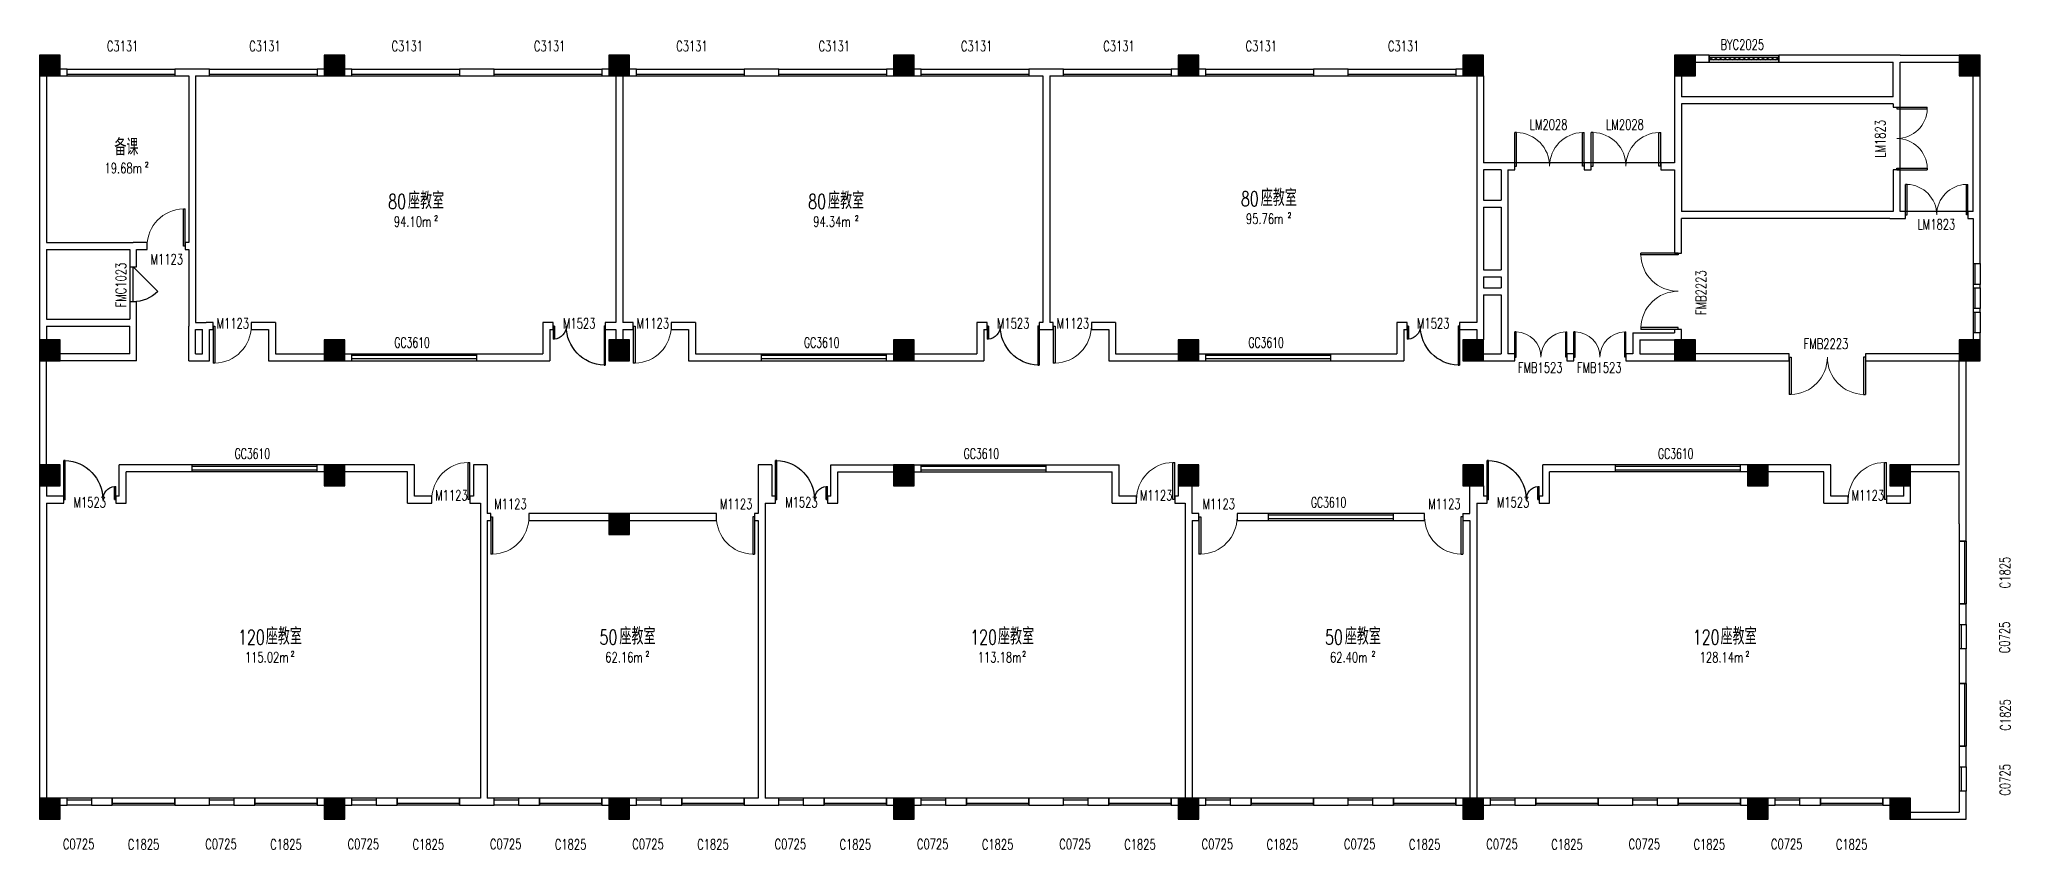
# Model space of a CAD drawing. Header units: millimetres. Extents: x 0 to 192117, y 0 to 134316.
# Drawn here: x 112916 to 169694, y 83703 to 107035 of the extents above; entities that cross this region are included whole.
import ezdxf

# ---------------------------------------------------------------- set-up
doc = ezdxf.new("R2010")
doc.units = ezdxf.units.MM
doc.linetypes.add('DASH', pattern=[0.35, 0.25, -0.1])
for name, color, linetype in [('COLUMN', 242, 'Continuous'), ('DOOR', 242, 'Continuous'), ('DOOR_FIRE_TEXT', 7, 'Continuous'), ('PUB_HATCH', 8, 'Continuous'), ('SPACE', 7, 'Continuous'), ('WALL', 152, 'Continuous'), ('WINDOW', 122, 'Continuous'), ('WINDOW_TEXT', 7, 'Continuous')]:
    doc.layers.add(name, color=color, linetype=linetype)
doc.styles.add('_TCH_SPACE', font='SIMPLEX', dxfattribs={"height": 5, "bigfont": 'GBCBIG'})
doc.styles.add('_TCH_WINDOW', font='SIMPLEX', dxfattribs={"height": 3.5, "bigfont": 'GBCBIG'})
doc.styles.add('仿宋单线', font='tjromans.shx', dxfattribs={"width": 0.65, "bigfont": 'tjhztxt.shx'})

msp = doc.modelspace()

# ---------------------------------------------------------------- texts
at = {"layer": 'SPACE', "style": '_TCH_SPACE'}
for s, p in [('备课', (115073, 103693)), ('座教室', (148096, 102234)), ('座教室', (123532, 102152)), ('座教室', (135630, 102152)), ('座教室', (119436, 89605)), ('座教室', (129621, 89605)), ('座教室', (140525, 89605)), ('座教室', (150517, 89605)), ('座教室', (161339, 89605))]:
    msp.add_text(s, height=482.3, dxfattribs=at).set_placement(p)
at = {"layer": 'SPACE', "style": '_TCH_SPACE', "width": 0.705882}
for s, height, p in [('19.68m', 297.5, (114791, 103181)), ('2', 149, (115951, 103356)), ('80', 425, (122961, 102152)), ('80', 425, (135059, 102152)), ('80', 425, (147524, 102234)), ('94.10m', 297.5, (123126, 101640)), ('2', 149, (124286, 101815)), ('94.34m', 297.5, (135204, 101640)), ('2', 149, (136404, 101815)), ('95.76m', 297.5, (147669, 101722)), ('2', 149, (148869, 101897)), ('120', 425, (118636, 89605)), ('50', 425, (129049, 89605)), ('120', 425, (139725, 89605)), ('50', 425, (149946, 89605)), ('120', 425, (160539, 89605)), ('115.02m', 297.5, (118835, 89093)), ('2', 149, (120155, 89268)), ('62.16m', 297.5, (129215, 89093)), ('2', 149, (130375, 89268)), ('113.18m', 297.5, (139945, 89093)), ('2', 149, (141225, 89268)), ('62.40m', 297.5, (150091, 89093)), ('2', 149, (151291, 89268)), ('128.14m', 297.5, (160739, 89093)), ('2', 149, (162059, 89268))]:
    msp.add_text(s, height=height, dxfattribs=at).set_placement(p)

# ---------------------------------------------------------------- blocks, each defined once
blk = doc.blocks.new('WD-HIGH')
at = {"layer": 'WINDOW'}
for p, q in [((1050564, 1525426), (1050564, 1525626)), ((1054164, 1525426), (1054164, 1525626))]:
    blk.add_line(p, q, dxfattribs=at)
at = {"layer": 'WINDOW', "linetype": 'DASH', "extrusion": (0, 0, -1)}
for p, q in [((1054164, 1525576), (1050564, 1525576)), ((1054164, 1525476), (1050564, 1525476))]:
    blk.add_line(p, q, dxfattribs=at)
at = {"layer": 'WINDOW_TEXT', "style": '仿宋单线', "width": 0.65}
blk.add_text('GC3610', height=300, dxfattribs=at).set_placement((1051788, 1525799))
blk = doc.blocks.new('$WINLIB2D$00000004')
at = {"color": 0}
for points in [[(-0.5, 0.5), (-0.5, -0.5)], [(-0.5, 0.5), (0.5, 0.5)], [(0.5, -0.5), (0.5, 0.5)], [(-0.5, 0.241), (0.5, 0.241)], [(-0.5, -0.5), (0.5, -0.5)]]:
    blk.add_lwpolyline(points, dxfattribs=at)
blk = doc.blocks.new('$DorLib2D$00000002')
for p, q in [((-0.5, 0), (-0.5, 0.4875)), ((-0.475, 0.4875), (-0.5, 0.4875)), ((-0.475, 0), (-0.475, 0.4875)), ((0.475, 0), (0.475, 0.4875)), ((0.475, 0.4875), (0.5, 0.4875)), ((0.5, 0), (0.5, 0.4875)), ((-0.5, 0), (-0.475, 0)), ((0.5, 0), (0.475, 0))]:
    blk.add_line(p, q)
at = {"lineweight": 13}
for centre, start, end in [((-0.4875, 0), 0, 88.53072), ((0.4875, 0), 91.46928, 180)]:
    blk.add_arc(centre, 0.4875, start, end, dxfattribs=at)
blk = doc.blocks.new('_FZH')
blk.add_lwpolyline([(-0.5, -0.5), (0.5, -0.5), (0.5, 0.5), (-0.5, 0.5)], close=True)
at = {"layer": 'PUB_HATCH'}
blk.add_solid([(-0.5, -0.5), (0.5, -0.5), (-0.5, 0.5), (0.5, 0.5)], dxfattribs=at)
blk = doc.blocks.new('$DorLib2D$00000001')
for p, q in [((0.45, 0.975), (0.5, 0.975)), ((0.45, 0), (0.45, 0.975)), ((0.5, 0), (0.5, 0.975)), ((0.5, 0), (0.45, 0))]:
    blk.add_line(p, q)
at = {"lineweight": 13}
blk.add_arc((0.475, 0), 0.975, 91.4693, 180, dxfattribs=at)
blk = doc.blocks.new('$DorLib2D$00000225')
at = {"color": 0}
for p, q in [((0.475, -0.001), (0.475, 0.752)), ((0.475, 0.752), (0.5, 0.752)), ((0.5, -0.001), (0.5, 0.752)), ((-0.5, 0), (-0.5, 0.252)), ((-0.475, 0.252), (-0.5, 0.252)), ((-0.475, 0), (-0.475, 0.252)), ((-0.475, 0), (-0.5, 0)), ((0.475, -0.001), (0.5, -0.001))]:
    blk.add_line(p, q, dxfattribs=at)
for centre, radius, start, end in [((0.505, -0.002), 0.755, 92.2493, 179.7238), ((-0.501, 0.003), 0.251, 359.7899, 84.0974)]:
    blk.add_arc(centre, radius, start, end, dxfattribs=at)
blk = doc.blocks.new('$WINLIB2D$00000039')
at = {"color": 0}
for points in [[(-0.5, 0.5), (-0.5, -0.5)], [(0.5, 0.5), (-0.5, 0.5)], [(0.5, -0.5), (0.5, 0.5)], [(-0.5, 0.167), (0.5, 0.167)], [(-0.452, -0.167), (-0.5, 0.084)], [(-0.384, -0.167), (-0.448, 0.167)], [(-0.316, -0.167), (-0.38, 0.167)], [(-0.248, -0.167), (-0.312, 0.167)], [(-0.18, -0.167), (-0.244, 0.167)], [(-0.112, -0.167), (-0.176, 0.167)], [(-0.044, -0.167), (-0.108, 0.167)], [(0.024, -0.167), (-0.04, 0.167)], [(0.092, -0.167), (0.028, 0.167)], [(0.16, -0.167), (0.096, 0.167)], [(0.228, -0.167), (0.164, 0.167)], [(0.296, -0.167), (0.232, 0.167)], [(0.364, -0.167), (0.3, 0.167)], [(0.432, -0.167), (0.368, 0.167)], [(0.5, -0.167), (0.436, 0.167)], [(-0.5, -0.167), (0.5, -0.167)], [(0.5, -0.5), (-0.5, -0.5)]]:
    blk.add_lwpolyline(points, dxfattribs=at)
blk = doc.blocks.new('$DorLib2D$00000114')
at = {"color": 0}
blk.add_line((0.5, 0), (-0.207, 0.707), dxfattribs=at)
blk.add_arc((0.5, 0), 1, 135, 180, dxfattribs=at)

# ---------------------------------------------------------------- linework, layer by layer
at = {"layer": 'DOOR'}
msp.add_line((115616, 99482), (115616, 100482), dxfattribs=at)
at = {"layer": 'WALL'}
for p, q in [((113716, 106182), (113516, 106182)), ((113716, 105982), (113716, 106182)), ((117316, 106182), (116816, 106182)), ((116816, 106182), (116816, 105982)), ((117816, 106182), (117316, 106182)), ((117816, 105982), (117816, 106182)), ((121116, 106182), (120916, 106182)), ((120916, 106182), (120916, 105982)), ((121916, 106182), (121716, 106182)), ((121916, 105982), (121916, 106182)), ((126016, 106182), (125016, 106182)), ((125016, 106182), (125016, 105982)), ((126016, 105982), (126016, 106182)), ((129316, 106182), (129116, 106182)), ((129116, 106182), (129116, 105982)), ((130116, 106182), (129916, 106182)), ((130116, 105982), (130116, 106182)), ((134216, 106182), (133216, 106182)), ((133216, 106182), (133216, 105982)), ((134216, 105982), (134216, 106182)), ((137516, 106182), (137316, 106182)), ((137316, 106182), (137316, 105982)), ((138316, 106182), (138116, 106182)), ((138316, 105982), (138316, 106182)), ((141916, 106182), (141416, 106182)), ((141416, 106182), (141416, 105982)), ((142416, 106182), (141916, 106182)), ((142416, 105982), (142416, 106182)), ((145716, 106182), (145516, 106182)), ((145516, 106182), (145516, 105982)), ((146516, 106182), (146316, 106182)), ((146516, 105982), (146516, 106182)), ((150616, 106182), (149616, 106182)), ((149616, 106182), (149616, 105982)), ((150616, 105982), (150616, 106182)), ((153916, 106182), (153716, 106182)), ((153716, 106182), (153716, 105982)), ((161016, 106582), (160616, 106582)), ((160616, 106382), (161016, 106382)), ((161016, 106382), (161016, 106582)), ((166516, 106582), (163016, 106582)), ((163016, 106582), (163016, 106382)), ((163016, 106382), (166316, 106382)), ((166316, 105382), (166316, 106382)), ((166516, 106582), (168216, 106582)), ((166516, 105302), (166516, 106382)), ((166516, 106382), (168216, 106382)), ((112916, 105982), (112916, 101082)), ((113116, 105982), (113116, 101182)), ((113516, 105982), (113716, 105982)), ((116816, 105982), (117216, 105982)), ((117216, 105982), (117216, 101182)), ((117416, 105982), (117816, 105982)), ((117416, 105982), (117416, 101082)), ((120916, 105982), (121116, 105982)), ((121716, 105982), (121916, 105982)), ((125016, 105982), (126016, 105982)), ((129116, 105982), (129316, 105982)), ((129516, 105982), (129516, 98882)), ((129716, 105982), (129716, 98882)), ((129916, 105982), (130116, 105982)), ((133216, 105982), (134216, 105982)), ((137316, 105982), (137516, 105982)), ((138116, 105982), (138316, 105982)), ((141416, 105982), (141816, 105982)), ((141816, 105982), (141816, 98882)), ((142016, 105982), (142016, 98882)), ((142016, 105982), (142416, 105982)), ((145516, 105982), (145716, 105982)), ((146316, 105982), (146516, 105982)), ((149616, 105982), (150616, 105982)), ((153716, 105982), (153916, 105982)), ((154316, 105982), (154316, 103382)), ((154516, 105982), (154516, 103482)), ((160016, 105982), (160016, 105302)), ((160216, 105982), (160216, 105382)), ((168616, 102082), (168616, 105982)), ((168816, 101982), (168816, 105982)), ((160016, 105302), (160016, 103482)), ((166316, 105382), (160216, 105382)), ((166316, 105182), (160216, 105182)), ((160216, 105182), (160216, 103382)), ((166316, 105182), (166316, 105082)), ((166316, 105082), (166516, 105082)), ((166516, 105082), (166516, 105302)), ((154316, 103382), (154316, 102302)), ((154916, 103482), (154516, 103482)), ((155416, 103482), (154916, 103482)), ((155416, 103282), (155416, 103482)), ((157616, 103482), (157416, 103482)), ((157416, 103482), (157416, 103282)), ((157616, 103282), (157616, 103482)), ((160016, 103482), (159616, 103482)), ((159616, 103482), (159616, 103282)), ((160216, 103382), (160216, 102082)), ((154516, 103282), (154516, 102402)), ((155016, 103282), (154516, 103282)), ((155016, 103282), (155016, 102402)), ((155216, 103282), (155416, 103282)), ((155216, 103282), (155216, 102302)), ((157416, 103282), (157616, 103282)), ((159616, 103282), (160016, 103282)), ((160016, 103282), (160016, 101982)), ((166516, 103282), (166316, 103282)), ((166316, 103282), (166316, 102082)), ((166516, 102082), (166516, 103282)), ((154316, 102302), (154316, 100302)), ((154516, 102402), (155016, 102402)), ((154516, 102202), (155016, 102202)), ((154516, 102202), (154516, 100402)), ((155016, 102202), (155016, 100402)), ((155216, 102302), (155216, 100902)), ((160016, 101982), (160016, 100882)), ((166316, 102082), (160216, 102082)), ((160216, 100882), (160216, 101882)), ((166216, 101882), (160216, 101882)), ((166216, 101882), (166666, 101882)), ((166666, 102082), (166516, 102082)), ((166666, 101882), (166666, 102082)), ((168616, 102082), (168466, 102082)), ((168466, 102082), (168466, 101882)), ((168466, 101882), (168616, 101882)), ((168616, 101882), (168616, 100582)), ((168816, 100582), (168816, 101982)), ((112916, 101082), (112916, 98882)), ((113116, 101182), (115616, 101182)), ((116016, 101182), (115616, 101182)), ((116016, 100982), (116016, 101182)), ((117216, 101182), (117116, 101182)), ((117116, 101182), (117116, 100982)), ((117416, 101082), (117416, 98882)), ((113116, 100982), (115516, 100982)), ((113116, 100982), (113116, 98982)), ((115516, 100982), (115516, 100482)), ((115716, 100982), (116016, 100982)), ((115716, 100482), (115716, 100982)), ((117116, 100982), (117216, 100982)), ((117216, 100982), (117216, 98782)), ((155216, 100902), (155216, 100302)), ((160016, 100882), (160216, 100882)), ((168616, 100582), (168816, 100582)), ((115516, 100482), (115716, 100482)), ((154316, 100302), (154316, 99782)), ((154516, 100402), (155016, 100402)), ((154516, 100202), (154876, 100202)), ((154516, 100202), (154516, 99882)), ((154876, 100202), (155016, 100202)), ((155016, 100202), (155016, 99882)), ((155216, 100302), (155216, 99782)), ((168816, 99982), (168616, 99982)), ((168616, 99982), (168616, 99882)), ((168816, 99882), (168816, 99982)), ((115716, 99482), (115516, 99482)), ((115516, 99482), (115516, 98982)), ((115716, 98882), (115716, 99482)), ((154316, 99782), (154316, 98882)), ((154516, 99882), (155016, 99882)), ((154516, 99682), (155016, 99682)), ((154516, 99682), (154516, 98782)), ((155016, 99682), (155016, 97982)), ((155216, 99782), (155216, 97982)), ((168616, 99882), (168816, 99882)), ((112916, 98882), (112916, 98382)), ((113116, 98982), (115516, 98982)), ((115716, 97782), (115716, 98882)), ((117416, 98882), (117716, 98882)), ((117916, 98882), (117716, 98882)), ((117916, 98682), (117916, 98882)), ((119716, 98882), (119016, 98882)), ((119016, 98882), (119016, 98682)), ((119716, 98882), (119716, 97982)), ((127716, 98882), (127416, 98882)), ((127416, 98882), (127416, 97982)), ((127716, 98682), (127716, 98882)), ((129516, 98882), (129216, 98882)), ((129216, 98882), (129216, 98682)), ((130016, 98882), (129716, 98882)), ((130016, 98682), (130016, 98882)), ((131816, 98882), (131116, 98882)), ((131116, 98882), (131116, 98682)), ((131816, 98882), (131816, 97982)), ((140216, 98882), (139916, 98882)), ((139916, 98882), (139916, 97982)), ((140216, 98682), (140216, 98882)), ((141816, 98882), (141716, 98882)), ((141716, 98882), (141716, 98682)), ((142116, 98882), (142016, 98882)), ((142116, 98682), (142116, 98882)), ((143916, 98882), (143216, 98882)), ((143216, 98882), (143216, 98682)), ((143916, 98882), (143916, 97982)), ((152316, 98882), (152016, 98882)), ((152016, 98882), (152016, 97982)), ((152316, 98682), (152316, 98882)), ((154316, 98882), (153816, 98882)), ((153816, 98882), (153816, 98682)), ((168816, 99282), (168616, 99282)), ((168616, 99282), (168616, 99182)), ((168616, 99182), (168816, 99182)), ((168816, 99182), (168816, 99282)), ((113116, 98782), (115516, 98782)), ((113116, 98782), (113116, 98382)), ((115516, 97982), (115516, 98782)), ((117216, 97782), (117216, 98782)), ((117416, 98682), (117616, 98682)), ((117416, 97982), (117416, 98682)), ((117616, 97982), (117616, 98682)), ((117816, 97782), (117816, 98682)), ((117816, 98682), (117916, 98682)), ((119016, 98682), (119516, 98682)), ((119516, 98682), (119516, 97782)), ((127616, 98682), (127716, 98682)), ((127616, 98682), (127616, 97782)), ((129216, 98682), (129516, 98682)), ((129516, 98682), (129516, 98382)), ((129716, 98682), (130016, 98682)), ((129716, 98682), (129716, 98382)), ((131116, 98682), (131616, 98682)), ((131616, 98682), (131616, 97782)), ((140116, 98682), (140216, 98682)), ((140116, 98682), (140116, 97782)), ((141716, 98682), (141916, 98682)), ((141916, 98682), (142116, 98682)), ((143216, 98682), (143716, 98682)), ((143716, 98682), (143716, 97782)), ((152216, 98682), (152316, 98682)), ((152216, 98682), (152216, 97782)), ((153816, 98682), (154316, 98682)), ((154316, 98682), (154316, 98382)), ((154516, 98782), (154516, 98382)), ((158816, 98582), (160016, 98582)), ((158816, 98582), (158816, 97982)), ((159016, 98382), (160016, 98382)), ((159016, 98382), (159016, 97982)), ((160216, 98682), (160016, 98682)), ((160016, 98682), (160016, 98582)), ((160216, 98382), (160216, 98682)), ((168816, 98582), (168616, 98582)), ((168616, 98582), (168616, 98382)), ((168816, 98382), (168816, 98582)), ((112916, 97782), (112916, 94782)), ((113116, 94782), (113116, 97782)), ((115516, 97982), (113516, 97982)), ((115716, 97782), (113516, 97782)), ((117216, 97782), (117816, 97782)), ((117416, 97982), (117616, 97982)), ((119516, 97782), (121116, 97782)), ((119716, 97982), (121116, 97982)), ((121716, 97982), (127416, 97982)), ((121716, 97782), (127616, 97782)), ((131616, 97782), (137516, 97782)), ((131816, 97982), (137516, 97982)), ((138116, 97982), (139916, 97982)), ((138116, 97782), (140116, 97782)), ((143716, 97782), (145716, 97782)), ((143916, 97982), (145716, 97982)), ((146316, 97982), (152016, 97982)), ((146316, 97782), (152216, 97782)), ((154516, 97982), (155016, 97982)), ((154516, 97782), (154916, 97782)), ((154916, 97782), (155416, 97782)), ((155416, 97982), (155216, 97982)), ((155416, 97782), (155416, 97982)), ((157116, 97982), (156916, 97982)), ((156916, 97982), (156916, 97782)), ((156916, 97782), (157116, 97782)), ((157116, 97782), (157116, 97982)), ((158816, 97982), (158616, 97982)), ((158616, 97982), (158616, 97782)), ((158616, 97782), (159116, 97782)), ((159016, 97982), (160016, 97982)), ((159116, 97782), (160016, 97782)), ((163316, 97982), (160616, 97982)), ((160616, 97782), (163316, 97782)), ((163316, 97782), (163316, 97982)), ((168216, 97982), (165516, 97982)), ((165516, 97982), (165516, 97782)), ((165516, 97782), (168216, 97782)), ((168216, 94782), (168216, 97782)), ((168416, 94782), (168416, 97782)), ((113216, 94482), (113216, 94482)), ((113216, 94382), (113216, 94382)), ((113216, 94282), (113216, 94282)), ((115216, 93882), (115216, 94782)), ((121116, 94782), (115216, 94782)), ((115416, 93682), (115416, 94582)), ((121116, 94582), (115416, 94582)), ((123716, 94782), (121716, 94782)), ((123516, 94582), (121716, 94582)), ((123516, 93682), (123516, 94582)), ((123716, 93882), (123716, 94782)), ((125416, 94782), (125416, 93882)), ((125816, 94782), (125416, 94782)), ((125816, 94782), (125816, 93782)), ((133616, 94782), (133616, 93782)), ((134016, 94782), (133616, 94782)), ((134016, 94782), (134016, 93882)), ((135716, 93882), (135716, 94782)), ((135716, 94782), (137516, 94782)), ((135916, 93682), (135916, 94582)), ((135916, 94582), (137516, 94582)), ((138116, 94782), (144016, 94782)), ((138116, 94582), (143816, 94582)), ((143816, 93682), (143816, 94582)), ((144016, 93882), (144016, 94782)), ((156216, 93882), (156216, 94782)), ((162116, 94782), (156216, 94782)), ((156416, 93682), (156416, 94582)), ((162116, 94582), (156416, 94582)), ((164516, 94782), (162716, 94782)), ((164316, 94582), (162716, 94582)), ((164316, 93682), (164316, 94582)), ((164516, 93882), (164516, 94782)), ((168216, 94782), (166816, 94782)), ((168216, 94582), (166816, 94582)), ((168216, 93082), (168216, 94582)), ((168416, 93082), (168416, 94782)), ((112916, 94182), (112916, 93782)), ((112916, 93782), (112916, 85182)), ((113116, 94182), (113116, 93882)), ((113616, 93882), (113116, 93882)), ((113616, 93682), (113616, 93882)), ((115216, 93882), (115116, 93882)), ((115116, 93882), (115116, 93682)), ((124216, 93882), (123716, 93882)), ((124216, 93682), (124216, 93882)), ((125416, 93882), (125316, 93882)), ((125316, 93882), (125316, 93682)), ((125816, 93782), (125816, 93382)), ((133616, 93782), (133616, 93382)), ((134116, 93882), (134016, 93882)), ((134116, 93682), (134116, 93882)), ((135716, 93882), (135616, 93882)), ((135616, 93882), (135616, 93682)), ((144516, 93882), (144016, 93882)), ((144516, 93682), (144516, 93882)), ((145716, 93882), (145616, 93882)), ((145616, 93882), (145616, 93682)), ((145716, 94182), (145716, 93882)), ((146116, 93382), (146116, 94182)), ((154116, 93382), (154116, 94182)), ((154516, 94182), (154516, 93882)), ((154616, 93882), (154516, 93882)), ((154616, 93682), (154616, 93882)), ((156216, 93882), (156116, 93882)), ((156116, 93882), (156116, 93682)), ((165016, 93882), (164516, 93882)), ((165016, 93682), (165016, 93882)), ((166616, 93882), (166116, 93882)), ((166116, 93882), (166116, 93682)), ((166616, 93882), (166616, 94182)), ((166816, 93682), (166816, 94182)), ((113116, 93682), (113616, 93682)), ((113116, 93682), (113116, 85182)), ((115116, 93682), (115416, 93682)), ((123516, 93682), (124216, 93682)), ((125316, 93682), (125616, 93682)), ((125616, 93682), (125616, 93082)), ((125916, 93382), (125816, 93382)), ((125816, 93182), (125916, 93182)), ((125816, 93182), (125816, 85182)), ((125916, 93182), (125916, 93382)), ((129316, 93382), (127016, 93382)), ((127016, 93382), (127016, 93182)), ((127016, 93182), (129316, 93182)), ((132416, 93382), (129916, 93382)), ((129916, 93182), (132416, 93182)), ((132416, 93182), (132416, 93382)), ((133616, 93382), (133516, 93382)), ((133516, 93382), (133516, 93182)), ((133516, 93182), (133616, 93182)), ((133616, 93182), (133616, 85182)), ((133816, 93682), (134116, 93682)), ((133816, 93682), (133816, 93082)), ((135616, 93682), (135916, 93682)), ((143816, 93682), (144516, 93682)), ((145616, 93682), (145916, 93682)), ((145916, 93682), (145916, 93082)), ((146316, 93382), (146116, 93382)), ((146116, 93182), (146316, 93182)), ((146116, 93182), (146116, 85182)), ((146316, 93182), (146316, 93382)), ((152816, 93382), (147416, 93382)), ((147416, 93382), (147416, 93182)), ((147416, 93182), (152816, 93182)), ((152816, 93182), (152816, 93382)), ((153916, 93382), (153916, 93182)), ((153916, 93382), (154116, 93382)), ((153916, 93182), (154116, 93182)), ((154116, 93182), (154116, 85182)), ((154316, 93682), (154616, 93682)), ((154316, 93682), (154316, 93082)), ((156116, 93682), (156416, 93682)), ((164316, 93682), (165016, 93682)), ((166116, 93682), (166816, 93682)), ((125616, 93082), (125616, 85182)), ((133816, 93082), (133816, 85182)), ((145916, 93082), (145916, 85182)), ((154316, 93082), (154316, 85182)), ((168216, 93082), (168216, 92582)), ((168216, 92582), (168416, 92582)), ((168416, 92582), (168416, 93082)), ((168416, 90782), (168216, 90782)), ((168216, 90782), (168216, 90182)), ((168416, 90182), (168416, 90782)), ((168216, 90182), (168416, 90182)), ((168416, 89482), (168216, 89482)), ((168216, 89482), (168216, 88482)), ((168416, 88482), (168416, 89482)), ((168216, 88482), (168416, 88482)), ((168416, 86682), (168216, 86682)), ((168216, 86682), (168216, 86082)), ((168416, 86082), (168416, 86682)), ((168216, 86082), (168416, 86082)), ((113715, 85182), (113516, 85182)), ((113715, 84982), (113715, 85182)), ((115015, 85182), (114415, 85182)), ((114415, 85182), (114415, 84982)), ((115015, 84982), (115015, 85182)), ((117816, 85182), (116815, 85182)), ((116815, 85182), (116815, 84982)), ((117816, 84982), (117816, 85182)), ((119116, 85182), (118516, 85182)), ((118516, 85182), (118516, 84982)), ((119116, 84982), (119116, 85182)), ((121116, 85182), (120916, 85182)), ((120916, 85182), (120916, 84982)), ((121916, 85182), (121716, 85182)), ((121916, 84982), (121916, 85182)), ((123216, 85182), (122616, 85182)), ((122616, 85182), (122616, 84982)), ((123216, 84982), (123216, 85182)), ((125616, 85182), (125016, 85182)), ((125016, 85182), (125016, 84982)), ((126016, 85182), (125816, 85182)), ((126016, 84982), (126016, 85182)), ((127316, 85182), (126716, 85182)), ((126716, 85182), (126716, 84982)), ((127316, 84982), (127316, 85182)), ((129316, 85182), (129116, 85182)), ((129116, 85182), (129116, 84982)), ((130116, 85182), (129916, 85182)), ((130116, 84982), (130116, 85182)), ((131416, 85182), (130816, 85182)), ((130816, 85182), (130816, 84982)), ((131416, 84982), (131416, 85182)), ((133616, 85182), (133216, 85182)), ((133216, 85182), (133216, 84982)), ((134216, 85182), (133816, 85182)), ((134216, 84982), (134216, 85182)), ((135516, 85182), (134916, 85182)), ((134916, 85182), (134916, 84982)), ((135516, 84982), (135516, 85182)), ((137516, 85182), (137316, 85182)), ((137316, 85182), (137316, 84982)), ((138316, 85182), (138116, 85182)), ((138316, 84982), (138316, 85182)), ((139616, 85182), (139016, 85182)), ((139016, 85182), (139016, 84982)), ((139616, 84982), (139616, 85182)), ((142416, 85182), (141416, 85182)), ((141416, 85182), (141416, 84982)), ((142416, 84982), (142416, 85182)), ((143716, 85182), (143116, 85182)), ((143116, 85182), (143116, 84982)), ((143716, 84982), (143716, 85182)), ((145716, 85182), (145516, 85182)), ((145516, 85182), (145516, 84982)), ((146516, 85182), (146316, 85182)), ((146516, 84982), (146516, 85182)), ((147816, 85182), (147216, 85182)), ((147216, 85182), (147216, 84982)), ((147816, 84982), (147816, 85182)), ((150616, 85182), (149616, 85182)), ((149616, 85182), (149616, 84982)), ((150616, 84982), (150616, 85182)), ((151916, 85182), (151316, 85182)), ((151316, 85182), (151316, 84982)), ((151916, 84982), (151916, 85182)), ((153916, 85182), (153716, 85182)), ((153716, 85182), (153716, 84982)), ((154716, 85182), (154516, 85182)), ((154716, 84982), (154716, 85182)), ((156016, 85182), (155416, 85182)), ((155416, 85182), (155416, 84982)), ((156016, 84982), (156016, 85182)), ((158816, 85182), (157816, 85182)), ((157816, 85182), (157816, 84982)), ((158816, 84982), (158816, 85182)), ((160116, 85182), (159516, 85182)), ((159516, 85182), (159516, 84982)), ((160116, 84982), (160116, 85182)), ((162116, 85182), (161916, 85182)), ((161916, 85182), (161916, 84982)), ((162916, 85182), (162716, 85182)), ((162916, 84982), (162916, 85182)), ((164216, 85182), (163616, 85182)), ((163616, 85182), (163616, 84982)), ((164216, 84982), (164216, 85182)), ((166216, 85182), (166016, 85182)), ((166016, 85182), (166016, 84982)), ((168416, 85382), (168216, 85382)), ((168216, 85382), (168216, 84782)), ((168416, 84582), (168416, 85382)), ((113516, 84982), (113715, 84982)), ((114415, 84982), (115015, 84982)), ((116815, 84982), (117816, 84982)), ((118516, 84982), (119116, 84982)), ((120916, 84982), (121116, 84982)), ((121716, 84982), (121916, 84982)), ((122616, 84982), (123216, 84982)), ((125016, 84982), (125516, 84982)), ((125516, 84982), (126016, 84982)), ((126716, 84982), (127316, 84982)), ((129116, 84982), (129316, 84982)), ((129916, 84982), (130116, 84982)), ((130816, 84982), (131416, 84982)), ((133216, 84982), (133716, 84982)), ((133716, 84982), (134216, 84982)), ((134916, 84982), (135516, 84982)), ((137316, 84982), (137516, 84982)), ((138116, 84982), (138316, 84982)), ((139016, 84982), (139616, 84982)), ((141416, 84982), (142416, 84982)), ((143116, 84982), (143716, 84982)), ((145516, 84982), (145716, 84982)), ((146316, 84982), (146516, 84982)), ((147216, 84982), (147816, 84982)), ((149616, 84982), (150616, 84982)), ((151316, 84982), (151916, 84982)), ((153716, 84982), (153916, 84982)), ((154516, 84982), (154716, 84982)), ((155416, 84982), (156016, 84982)), ((157816, 84982), (158816, 84982)), ((159516, 84982), (160116, 84982)), ((161916, 84982), (162116, 84982)), ((162716, 84982), (162916, 84982)), ((163616, 84982), (164216, 84982)), ((166016, 84982), (166216, 84982)), ((166816, 84782), (168216, 84782)), ((166816, 84582), (168416, 84582))]:
    msp.add_line(p, q, dxfattribs=at)
at = {"layer": 'WINDOW'}
for p, q in [((166516, 103282), (166516, 105082)), ((157416, 103482), (155416, 103482)), ((159616, 103482), (157616, 103482)), ((168466, 102082), (166666, 102082))]:
    msp.add_line(p, q, dxfattribs=at)
at = {"layer": 'WINDOW', "ltscale": 20}
msp.add_lwpolyline([(115516, 100482), (115516, 99482)], dxfattribs=at)

# ---------------------------------------------------------------- block references
at = {"layer": 'COLUMN', "xscale": 600}
for p, yscale, zscale in [((113216, 106282), 600, 600), ((121416, 106282), 600, 600), ((129616, 106282), 600, 600), ((137816, 106282), 600, 600), ((146016, 106282), 600, 600), ((154216, 106282), 600, 600), ((113216, 98082), 600, 600), ((121416, 98082), 600, 600), ((129616, 98082), 600, 600), ((137816, 98082), 600, 600), ((146016, 98082), 600, 600), ((154216, 98082), 600, 600), ((113216, 94482), 600, 600), ((121416, 94482), 600, 600), ((137816, 94482), 600, 600), ((146016, 94482), 600, 600), ((154216, 94482), 600, 600), ((162416, 94482), 600, 600), ((166516, 94482), 600, 600), ((129616, 93082), 599.999999725027, 599.999999725027), ((113216, 84882), 600, 600), ((121416, 84882), 600, 600), ((129616, 84882), 600, 600), ((137816, 84882), 600, 600), ((146016, 84882), 600, 600), ((154216, 84882), 600, 600), ((162416, 84882), 600, 600), ((166516, 84882), 600, 600)]:
    msp.add_blockref('_FZH', p, dxfattribs=dict(at, yscale=yscale, zscale=zscale))
at = {"layer": 'COLUMN', "xscale": 600, "yscale": 600, "zscale": 600, "rotation": 90}
for p in [(160316, 106282), (168516, 106282), (160316, 98082), (168516, 98082)]:
    msp.add_blockref('_FZH', p, dxfattribs=at)
at = {"layer": 'DOOR'}
ref = msp.add_blockref('$DorLib2D$00000002', (166416, 104182), dxfattribs=dict(at, xscale=-1800, yscale=-1800, zscale=-1800, rotation=89.9999999998585))
ref.add_attrib('A', 'LM1823', (166089, 103627), dxfattribs={"layer": 'WINDOW_TEXT', "ltscale": 20, "height": 297.5, "rotation": 90, "style": '_TCH_WINDOW', "width": 0.705882})
ref = msp.add_blockref('$DorLib2D$00000002', (156416, 103382), dxfattribs=dict(at, xscale=2000, yscale=-2000, zscale=2000, rotation=180))
ref.add_attrib('A', 'LM2028', (155841, 104432), dxfattribs={"layer": 'WINDOW_TEXT', "ltscale": 20, "height": 297.5, "style": '_TCH_WINDOW', "width": 0.705882})
ref = msp.add_blockref('$DorLib2D$00000002', (158616, 103382), dxfattribs=dict(at, xscale=2000, yscale=-2000, zscale=2000, rotation=180))
ref.add_attrib('A', 'LM2028', (158041, 104434), dxfattribs={"layer": 'WINDOW_TEXT', "ltscale": 20, "height": 297.5, "style": '_TCH_WINDOW', "width": 0.705882})
ref = msp.add_blockref('$DorLib2D$00000002', (167566, 101982), dxfattribs=dict(at, xscale=1800, yscale=-1800, zscale=1800, rotation=179.9999999997506))
ref.add_attrib('A', 'LM1823', (167011, 101558), dxfattribs={"layer": 'WINDOW_TEXT', "ltscale": 20, "height": 297.5, "rotation": 360, "style": '_TCH_WINDOW', "width": 0.705882})
ref = msp.add_blockref('$DorLib2D$00000001', (116566, 101082), dxfattribs=dict(at, xscale=1100, yscale=1100, zscale=1100))
ref.add_attrib('A', 'M1123', (116116, 100558), dxfattribs={"layer": 'WINDOW_TEXT', "ltscale": 20, "height": 297.5, "style": '_TCH_WINDOW', "width": 0.705882})
ref = msp.add_blockref('$DorLib2D$00000114', (115616, 99982), dxfattribs=dict(at, xscale=1000, yscale=-1000, zscale=200, rotation=90))
ref.add_attrib('A', 'FMC1023', (115411, 99317), dxfattribs={"layer": 'DOOR_FIRE_TEXT', "ltscale": 20, "height": 297.5, "rotation": 90, "style": '_TCH_WINDOW', "width": 0.705882})
ref = msp.add_blockref('$DorLib2D$00000002', (160116, 99782), dxfattribs=dict(at, xscale=-2200, yscale=-2200, zscale=200, rotation=270))
ref.add_attrib('A', 'FMB2223', (160924, 99097), dxfattribs={"layer": 'DOOR_FIRE_TEXT', "ltscale": 20, "height": 297.5, "rotation": 90, "style": '_TCH_WINDOW', "width": 0.705882})
ref = msp.add_blockref('$DorLib2D$00000001', (118466, 98782), dxfattribs=dict(at, xscale=-1100, yscale=-1100, zscale=-1100))
ref.add_attrib('A', 'M1123', (118016, 98708), dxfattribs={"layer": 'WINDOW_TEXT', "ltscale": 20, "height": 297.5, "style": '_TCH_WINDOW', "width": 0.705882})
ref = msp.add_blockref('$DorLib2D$00000225', (128466, 98782), dxfattribs=dict(at, xscale=-1500, yscale=1500, zscale=-1500, rotation=180))
ref.add_attrib('A', 'M1523', (127996, 98708), dxfattribs={"layer": 'WINDOW_TEXT', "ltscale": 20, "height": 297.5, "style": '_TCH_WINDOW', "width": 0.705882})
ref = msp.add_blockref('$DorLib2D$00000001', (130566, 98782), dxfattribs=dict(at, xscale=-1100, yscale=-1100, zscale=-1100))
ref.add_attrib('A', 'M1123', (130116, 98708), dxfattribs={"layer": 'WINDOW_TEXT', "ltscale": 20, "height": 297.5, "style": '_TCH_WINDOW', "width": 0.705882})
ref = msp.add_blockref('$DorLib2D$00000225', (140966, 98782), dxfattribs=dict(at, xscale=-1500, yscale=1500, zscale=-1500, rotation=180))
ref.add_attrib('A', 'M1523', (140496, 98708), dxfattribs={"layer": 'WINDOW_TEXT', "ltscale": 20, "height": 297.5, "style": '_TCH_WINDOW', "width": 0.705882})
ref = msp.add_blockref('$DorLib2D$00000001', (142666, 98782), dxfattribs=dict(at, xscale=-1100, yscale=-1100, zscale=-1100))
ref.add_attrib('A', 'M1123', (142216, 98708), dxfattribs={"layer": 'WINDOW_TEXT', "ltscale": 20, "height": 297.5, "style": '_TCH_WINDOW', "width": 0.705882})
ref = msp.add_blockref('$DorLib2D$00000225', (153066, 98782), dxfattribs=dict(at, xscale=-1500, yscale=1500, zscale=-1500, rotation=180))
ref.add_attrib('A', 'M1523', (152596, 98708), dxfattribs={"layer": 'WINDOW_TEXT', "ltscale": 20, "height": 297.5, "style": '_TCH_WINDOW', "width": 0.705882})
ref = msp.add_blockref('$DorLib2D$00000002', (156166, 97882), dxfattribs=dict(at, xscale=1500, yscale=1500, zscale=200))
ref.add_attrib('A', 'FMB1523', (155501, 97436), dxfattribs={"layer": 'DOOR_FIRE_TEXT', "ltscale": 20, "height": 297.5, "style": '_TCH_WINDOW', "width": 0.705882})
ref = msp.add_blockref('$DorLib2D$00000002', (157866, 97882), dxfattribs=dict(at, xscale=1500, yscale=1500, zscale=200))
ref.add_attrib('A', 'FMB1523', (157201, 97436), dxfattribs={"layer": 'DOOR_FIRE_TEXT', "ltscale": 20, "height": 297.5, "style": '_TCH_WINDOW', "width": 0.705882})
ref = msp.add_blockref('$DorLib2D$00000002', (164416, 97882), dxfattribs=dict(at, xscale=-2200, yscale=-2200, zscale=200))
ref.add_attrib('A', 'FMB2223', (163732, 98120), dxfattribs={"layer": 'DOOR_FIRE_TEXT', "ltscale": 20, "height": 297.5, "style": '_TCH_WINDOW', "width": 0.705882})
ref = msp.add_blockref('$DorLib2D$00000225', (114366, 93782), dxfattribs=dict(at, xscale=-1500, yscale=1500, zscale=-1500))
ref.add_attrib('A', 'M1523', (113896, 93558), dxfattribs={"layer": 'WINDOW_TEXT', "ltscale": 20, "height": 297.5, "style": '_TCH_WINDOW', "width": 0.705882})
ref = msp.add_blockref('$DorLib2D$00000001', (124766, 93782), dxfattribs=dict(at, xscale=-1100, yscale=-1100, zscale=-1100, rotation=180.0000000037844))
ref.add_attrib('A', 'M1123', (124316, 93758), dxfattribs={"layer": 'WINDOW_TEXT', "ltscale": 20, "height": 297.5, "rotation": 0, "style": '_TCH_WINDOW', "width": 0.705882})
ref = msp.add_blockref('$DorLib2D$00000225', (134866, 93782), dxfattribs=dict(at, xscale=-1500, yscale=1500, zscale=-1500))
ref.add_attrib('A', 'M1523', (134396, 93558), dxfattribs={"layer": 'WINDOW_TEXT', "ltscale": 20, "height": 297.5, "style": '_TCH_WINDOW', "width": 0.705882})
ref = msp.add_blockref('$DorLib2D$00000001', (145066, 93782), dxfattribs=dict(at, xscale=-1100, yscale=-1100, zscale=-1100, rotation=180))
ref.add_attrib('A', 'M1123', (144616, 93758), dxfattribs={"layer": 'WINDOW_TEXT', "ltscale": 20, "height": 297.5, "style": '_TCH_WINDOW', "width": 0.705882})
ref = msp.add_blockref('$DorLib2D$00000225', (155366, 93782), dxfattribs=dict(at, xscale=-1500, yscale=1500, zscale=-1500))
ref.add_attrib('A', 'M1523', (154896, 93558), dxfattribs={"layer": 'WINDOW_TEXT', "ltscale": 20, "height": 297.5, "style": '_TCH_WINDOW', "width": 0.705882})
ref = msp.add_blockref('$DorLib2D$00000001', (165566, 93782), dxfattribs=dict(at, xscale=-1100, yscale=-1100, zscale=-1100, rotation=180))
ref.add_attrib('A', 'M1123', (165116, 93758), dxfattribs={"layer": 'WINDOW_TEXT', "ltscale": 20, "height": 297.5, "style": '_TCH_WINDOW', "width": 0.705882})
ref = msp.add_blockref('$DorLib2D$00000001', (126466, 93282), dxfattribs=dict(at, xscale=1100, yscale=1100, zscale=1100, rotation=180))
ref.add_attrib('A', 'M1123', (126016, 93508), dxfattribs={"layer": 'WINDOW_TEXT', "ltscale": 20, "height": 297.5, "style": '_TCH_WINDOW', "width": 0.705882})
ref = msp.add_blockref('$DorLib2D$00000001', (132966, 93282), dxfattribs=dict(at, xscale=-1100, yscale=1100, zscale=-1100, rotation=180))
ref.add_attrib('A', 'M1123', (132516, 93508), dxfattribs={"layer": 'WINDOW_TEXT', "ltscale": 20, "height": 297.5, "style": '_TCH_WINDOW', "width": 0.705882})
ref = msp.add_blockref('$DorLib2D$00000001', (146866, 93282), dxfattribs=dict(at, xscale=1100, yscale=1100, zscale=1100, rotation=180))
ref.add_attrib('A', 'M1123', (146416, 93508), dxfattribs={"layer": 'WINDOW_TEXT', "ltscale": 20, "height": 297.5, "style": '_TCH_WINDOW', "width": 0.705882})
ref = msp.add_blockref('$DorLib2D$00000001', (153366, 93282), dxfattribs=dict(at, xscale=-1100, yscale=1100, zscale=-1100, rotation=180))
ref.add_attrib('A', 'M1123', (152916, 93508), dxfattribs={"layer": 'WINDOW_TEXT', "ltscale": 20, "height": 297.5, "style": '_TCH_WINDOW', "width": 0.705882})
at = {"layer": 'WINDOW'}
ref = msp.add_blockref('$WINLIB2D$00000004', (115266, 106082), dxfattribs=dict(at, xscale=-3100, yscale=200, zscale=-3100, rotation=180))
ref.add_attrib('A', 'C3131', (114856, 106693), dxfattribs={"layer": 'WINDOW_TEXT', "ltscale": 20, "height": 297.5, "style": '_TCH_WINDOW', "width": 0.705882})
ref = msp.add_blockref('$WINLIB2D$00000004', (119366, 106082), dxfattribs=dict(at, xscale=-3100, yscale=200, zscale=-3100, rotation=180))
ref.add_attrib('A', 'C3131', (118956, 106693), dxfattribs={"layer": 'WINDOW_TEXT', "ltscale": 20, "height": 297.5, "style": '_TCH_WINDOW', "width": 0.705882})
ref = msp.add_blockref('$WINLIB2D$00000004', (123466, 106082), dxfattribs=dict(at, xscale=-3100, yscale=200, zscale=-3100, rotation=180.000000000013))
ref.add_attrib('A', 'C3131', (123056, 106693), dxfattribs={"layer": 'WINDOW_TEXT', "ltscale": 20, "height": 297.5, "style": '_TCH_WINDOW', "width": 0.705882})
ref = msp.add_blockref('$WINLIB2D$00000004', (127566, 106082), dxfattribs=dict(at, xscale=-3100, yscale=200, zscale=-3100, rotation=180.000000000013))
ref.add_attrib('A', 'C3131', (127156, 106693), dxfattribs={"layer": 'WINDOW_TEXT', "ltscale": 20, "height": 297.5, "style": '_TCH_WINDOW', "width": 0.705882})
ref = msp.add_blockref('$WINLIB2D$00000004', (131666, 106082), dxfattribs=dict(at, xscale=-3100, yscale=200, zscale=-3100, rotation=180.0000000000114))
ref.add_attrib('A', 'C3131', (131256, 106693), dxfattribs={"layer": 'WINDOW_TEXT', "ltscale": 20, "height": 297.5, "style": '_TCH_WINDOW', "width": 0.705882})
ref = msp.add_blockref('$WINLIB2D$00000004', (135766, 106082), dxfattribs=dict(at, xscale=-3100, yscale=200, zscale=-3100, rotation=180.0000000000114))
ref.add_attrib('A', 'C3131', (135356, 106693), dxfattribs={"layer": 'WINDOW_TEXT', "ltscale": 20, "height": 297.5, "style": '_TCH_WINDOW', "width": 0.705882})
ref = msp.add_blockref('$WINLIB2D$00000004', (139866, 106082), dxfattribs=dict(at, xscale=-3100, yscale=200, zscale=-3100, rotation=180))
ref.add_attrib('A', 'C3131', (139456, 106693), dxfattribs={"layer": 'WINDOW_TEXT', "ltscale": 20, "height": 297.5, "style": '_TCH_WINDOW', "width": 0.705882})
ref = msp.add_blockref('$WINLIB2D$00000004', (143966, 106082), dxfattribs=dict(at, xscale=-3100, yscale=200, zscale=-3100, rotation=180))
ref.add_attrib('A', 'C3131', (143556, 106693), dxfattribs={"layer": 'WINDOW_TEXT', "ltscale": 20, "height": 297.5, "style": '_TCH_WINDOW', "width": 0.705882})
ref = msp.add_blockref('$WINLIB2D$00000004', (148066, 106082), dxfattribs=dict(at, xscale=-3100, yscale=200, zscale=-3100, rotation=180.000000000013))
ref.add_attrib('A', 'C3131', (147656, 106693), dxfattribs={"layer": 'WINDOW_TEXT', "ltscale": 20, "height": 297.5, "style": '_TCH_WINDOW', "width": 0.705882})
ref = msp.add_blockref('$WINLIB2D$00000004', (152166, 106082), dxfattribs=dict(at, xscale=-3100, yscale=200, zscale=-3100, rotation=180.000000000013))
ref.add_attrib('A', 'C3131', (151756, 106693), dxfattribs={"layer": 'WINDOW_TEXT', "ltscale": 20, "height": 297.5, "style": '_TCH_WINDOW', "width": 0.705882})
ref = msp.add_blockref('$WINLIB2D$00000039', (162016, 106482), dxfattribs=dict(at, xscale=2000, yscale=200, zscale=2000, rotation=180))
ref.add_attrib('A', 'BYC2025', (161336, 106738), dxfattribs={"layer": 'WINDOW_TEXT', "ltscale": 20, "height": 297.5, "style": '_TCH_WINDOW', "width": 0.705882})
at = {"layer": 'WINDOW', "xscale": -600, "yscale": 200, "zscale": -600, "rotation": 90}
for p in [(168716, 100282), (168716, 99582), (168716, 98882)]:
    msp.add_blockref('$WINLIB2D$00000004', p, dxfattribs=at)
at = {"layer": 'WINDOW'}
for p in [(-928648, -1427644), (-916848, -1427644), (-904048, -1427644), (-933248, -1430844), (-912248, -1430844), (-892248, -1430844), (-902248, -1432244)]:
    msp.add_blockref('WD-HIGH', p, dxfattribs=at)
ref = msp.add_blockref('$WINLIB2D$00000004', (168316, 91682), dxfattribs=dict(at, xscale=-1800, yscale=-200, zscale=-1800, rotation=90))
ref.add_attrib('A', 'C1825', (169682, 91227), dxfattribs={"layer": 'WINDOW_TEXT', "ltscale": 20, "height": 297.5, "rotation": 90, "style": '_TCH_WINDOW', "width": 0.705882})
ref = msp.add_blockref('$WINLIB2D$00000004', (168316, 89832), dxfattribs=dict(at, xscale=-700, yscale=200, zscale=-700, rotation=90))
ref.add_attrib('A', 'C0725', (169672, 89357), dxfattribs={"layer": 'WINDOW_TEXT', "ltscale": 20, "height": 297.5, "rotation": 90, "style": '_TCH_WINDOW', "width": 0.705882})
ref = msp.add_blockref('$WINLIB2D$00000004', (168316, 87582), dxfattribs=dict(at, xscale=-1800, yscale=-200, zscale=-1800, rotation=90))
ref.add_attrib('A', 'C1825', (169694, 87127), dxfattribs={"layer": 'WINDOW_TEXT', "ltscale": 20, "height": 297.5, "rotation": 90, "style": '_TCH_WINDOW', "width": 0.705882})
ref = msp.add_blockref('$WINLIB2D$00000004', (168316, 85732), dxfattribs=dict(at, xscale=-700, yscale=200, zscale=-700, rotation=90))
ref.add_attrib('A', 'C0725', (169683, 85257), dxfattribs={"layer": 'WINDOW_TEXT', "ltscale": 20, "height": 297.5, "rotation": 90, "style": '_TCH_WINDOW', "width": 0.705882})
ref = msp.add_blockref('$WINLIB2D$00000004', (114065, 85082), dxfattribs=dict(at, xscale=-700, yscale=200, zscale=-700))
ref.add_attrib('A', 'C0725', (113590, 83714), dxfattribs={"layer": 'WINDOW_TEXT', "ltscale": 20, "height": 297.5, "style": '_TCH_WINDOW', "width": 0.705882})
ref = msp.add_blockref('$WINLIB2D$00000004', (115915, 85082), dxfattribs=dict(at, xscale=-1800, yscale=-200, zscale=-1800))
ref.add_attrib('A', 'C1825', (115460, 83703), dxfattribs={"layer": 'WINDOW_TEXT', "ltscale": 20, "height": 297.5, "style": '_TCH_WINDOW', "width": 0.705882})
ref = msp.add_blockref('$WINLIB2D$00000004', (118166, 85082), dxfattribs=dict(at, xscale=-700, yscale=200, zscale=-700))
ref.add_attrib('A', 'C0725', (117691, 83714), dxfattribs={"layer": 'WINDOW_TEXT', "ltscale": 20, "height": 297.5, "style": '_TCH_WINDOW', "width": 0.705882})
ref = msp.add_blockref('$WINLIB2D$00000004', (120016, 85082), dxfattribs=dict(at, xscale=-1800, yscale=-200, zscale=-1800))
ref.add_attrib('A', 'C1825', (119561, 83703), dxfattribs={"layer": 'WINDOW_TEXT', "ltscale": 20, "height": 297.5, "style": '_TCH_WINDOW', "width": 0.705882})
ref = msp.add_blockref('$WINLIB2D$00000004', (122266, 85082), dxfattribs=dict(at, xscale=-700, yscale=200, zscale=-700))
ref.add_attrib('A', 'C0725', (121791, 83714), dxfattribs={"layer": 'WINDOW_TEXT', "ltscale": 20, "height": 297.5, "style": '_TCH_WINDOW', "width": 0.705882})
ref = msp.add_blockref('$WINLIB2D$00000004', (124116, 85082), dxfattribs=dict(at, xscale=-1800, yscale=-200, zscale=-1800))
ref.add_attrib('A', 'C1825', (123661, 83703), dxfattribs={"layer": 'WINDOW_TEXT', "ltscale": 20, "height": 297.5, "style": '_TCH_WINDOW', "width": 0.705882})
ref = msp.add_blockref('$WINLIB2D$00000004', (126366, 85082), dxfattribs=dict(at, xscale=-700, yscale=200, zscale=-700))
ref.add_attrib('A', 'C0725', (125891, 83714), dxfattribs={"layer": 'WINDOW_TEXT', "ltscale": 20, "height": 297.5, "style": '_TCH_WINDOW', "width": 0.705882})
ref = msp.add_blockref('$WINLIB2D$00000004', (128216, 85082), dxfattribs=dict(at, xscale=-1800, yscale=-200, zscale=-1800))
ref.add_attrib('A', 'C1825', (127761, 83703), dxfattribs={"layer": 'WINDOW_TEXT', "ltscale": 20, "height": 297.5, "style": '_TCH_WINDOW', "width": 0.705882})
ref = msp.add_blockref('$WINLIB2D$00000004', (130466, 85082), dxfattribs=dict(at, xscale=-700, yscale=200, zscale=-700))
ref.add_attrib('A', 'C0725', (129991, 83714), dxfattribs={"layer": 'WINDOW_TEXT', "ltscale": 20, "height": 297.5, "style": '_TCH_WINDOW', "width": 0.705882})
ref = msp.add_blockref('$WINLIB2D$00000004', (132316, 85082), dxfattribs=dict(at, xscale=-1800, yscale=-200, zscale=-1800))
ref.add_attrib('A', 'C1825', (131861, 83703), dxfattribs={"layer": 'WINDOW_TEXT', "ltscale": 20, "height": 297.5, "style": '_TCH_WINDOW', "width": 0.705882})
ref = msp.add_blockref('$WINLIB2D$00000004', (134566, 85082), dxfattribs=dict(at, xscale=-700, yscale=200, zscale=-700))
ref.add_attrib('A', 'C0725', (134091, 83714), dxfattribs={"layer": 'WINDOW_TEXT', "ltscale": 20, "height": 297.5, "style": '_TCH_WINDOW', "width": 0.705882})
ref = msp.add_blockref('$WINLIB2D$00000004', (136416, 85082), dxfattribs=dict(at, xscale=-1800, yscale=-200, zscale=-1800))
ref.add_attrib('A', 'C1825', (135961, 83703), dxfattribs={"layer": 'WINDOW_TEXT', "ltscale": 20, "height": 297.5, "style": '_TCH_WINDOW', "width": 0.705882})
ref = msp.add_blockref('$WINLIB2D$00000004', (138666, 85082), dxfattribs=dict(at, xscale=-700, yscale=200, zscale=-700))
ref.add_attrib('A', 'C0725', (138191, 83714), dxfattribs={"layer": 'WINDOW_TEXT', "ltscale": 20, "height": 297.5, "style": '_TCH_WINDOW', "width": 0.705882})
ref = msp.add_blockref('$WINLIB2D$00000004', (140516, 85082), dxfattribs=dict(at, xscale=-1800, yscale=-200, zscale=-1800))
ref.add_attrib('A', 'C1825', (140061, 83703), dxfattribs={"layer": 'WINDOW_TEXT', "ltscale": 20, "height": 297.5, "style": '_TCH_WINDOW', "width": 0.705882})
ref = msp.add_blockref('$WINLIB2D$00000004', (142766, 85082), dxfattribs=dict(at, xscale=-700, yscale=200, zscale=-700))
ref.add_attrib('A', 'C0725', (142291, 83714), dxfattribs={"layer": 'WINDOW_TEXT', "ltscale": 20, "height": 297.5, "style": '_TCH_WINDOW', "width": 0.705882})
ref = msp.add_blockref('$WINLIB2D$00000004', (144616, 85082), dxfattribs=dict(at, xscale=-1800, yscale=-200, zscale=-1800))
ref.add_attrib('A', 'C1825', (144161, 83703), dxfattribs={"layer": 'WINDOW_TEXT', "ltscale": 20, "height": 297.5, "style": '_TCH_WINDOW', "width": 0.705882})
ref = msp.add_blockref('$WINLIB2D$00000004', (146866, 85082), dxfattribs=dict(at, xscale=-700, yscale=200, zscale=-700))
ref.add_attrib('A', 'C0725', (146391, 83714), dxfattribs={"layer": 'WINDOW_TEXT', "ltscale": 20, "height": 297.5, "style": '_TCH_WINDOW', "width": 0.705882})
ref = msp.add_blockref('$WINLIB2D$00000004', (148716, 85082), dxfattribs=dict(at, xscale=-1800, yscale=-200, zscale=-1800))
ref.add_attrib('A', 'C1825', (148261, 83703), dxfattribs={"layer": 'WINDOW_TEXT', "ltscale": 20, "height": 297.5, "style": '_TCH_WINDOW', "width": 0.705882})
ref = msp.add_blockref('$WINLIB2D$00000004', (150966, 85082), dxfattribs=dict(at, xscale=-700, yscale=200, zscale=-700))
ref.add_attrib('A', 'C0725', (150491, 83714), dxfattribs={"layer": 'WINDOW_TEXT', "ltscale": 20, "height": 297.5, "style": '_TCH_WINDOW', "width": 0.705882})
ref = msp.add_blockref('$WINLIB2D$00000004', (152816, 85082), dxfattribs=dict(at, xscale=-1800, yscale=-200, zscale=-1800))
ref.add_attrib('A', 'C1825', (152361, 83703), dxfattribs={"layer": 'WINDOW_TEXT', "ltscale": 20, "height": 297.5, "style": '_TCH_WINDOW', "width": 0.705882})
ref = msp.add_blockref('$WINLIB2D$00000004', (155066, 85082), dxfattribs=dict(at, xscale=-700, yscale=200, zscale=-700))
ref.add_attrib('A', 'C0725', (154591, 83714), dxfattribs={"layer": 'WINDOW_TEXT', "ltscale": 20, "height": 297.5, "style": '_TCH_WINDOW', "width": 0.705882})
ref = msp.add_blockref('$WINLIB2D$00000004', (156916, 85082), dxfattribs=dict(at, xscale=-1800, yscale=-200, zscale=-1800))
ref.add_attrib('A', 'C1825', (156461, 83703), dxfattribs={"layer": 'WINDOW_TEXT', "ltscale": 20, "height": 297.5, "style": '_TCH_WINDOW', "width": 0.705882})
ref = msp.add_blockref('$WINLIB2D$00000004', (159166, 85082), dxfattribs=dict(at, xscale=-700, yscale=200, zscale=-700))
ref.add_attrib('A', 'C0725', (158691, 83714), dxfattribs={"layer": 'WINDOW_TEXT', "ltscale": 20, "height": 297.5, "style": '_TCH_WINDOW', "width": 0.705882})
ref = msp.add_blockref('$WINLIB2D$00000004', (161016, 85082), dxfattribs=dict(at, xscale=-1800, yscale=-200, zscale=-1800))
ref.add_attrib('A', 'C1825', (160561, 83703), dxfattribs={"layer": 'WINDOW_TEXT', "ltscale": 20, "height": 297.5, "style": '_TCH_WINDOW', "width": 0.705882})
ref = msp.add_blockref('$WINLIB2D$00000004', (163266, 85082), dxfattribs=dict(at, xscale=-700, yscale=200, zscale=-700))
ref.add_attrib('A', 'C0725', (162791, 83714), dxfattribs={"layer": 'WINDOW_TEXT', "ltscale": 20, "height": 297.5, "style": '_TCH_WINDOW', "width": 0.705882})
ref = msp.add_blockref('$WINLIB2D$00000004', (165116, 85082), dxfattribs=dict(at, xscale=-1800, yscale=-200, zscale=-1800))
ref.add_attrib('A', 'C1825', (164661, 83703), dxfattribs={"layer": 'WINDOW_TEXT', "ltscale": 20, "height": 297.5, "style": '_TCH_WINDOW', "width": 0.705882})

msp.set_redraw_order([(e.dxf.handle, doc.entitydb.next_handle()) for e in msp.query("TEXT MTEXT ATTDEF DIMENSION ARC_DIMENSION")])  # texts and dimensions are drawn at this point

doc.saveas('drawing.dxf')
